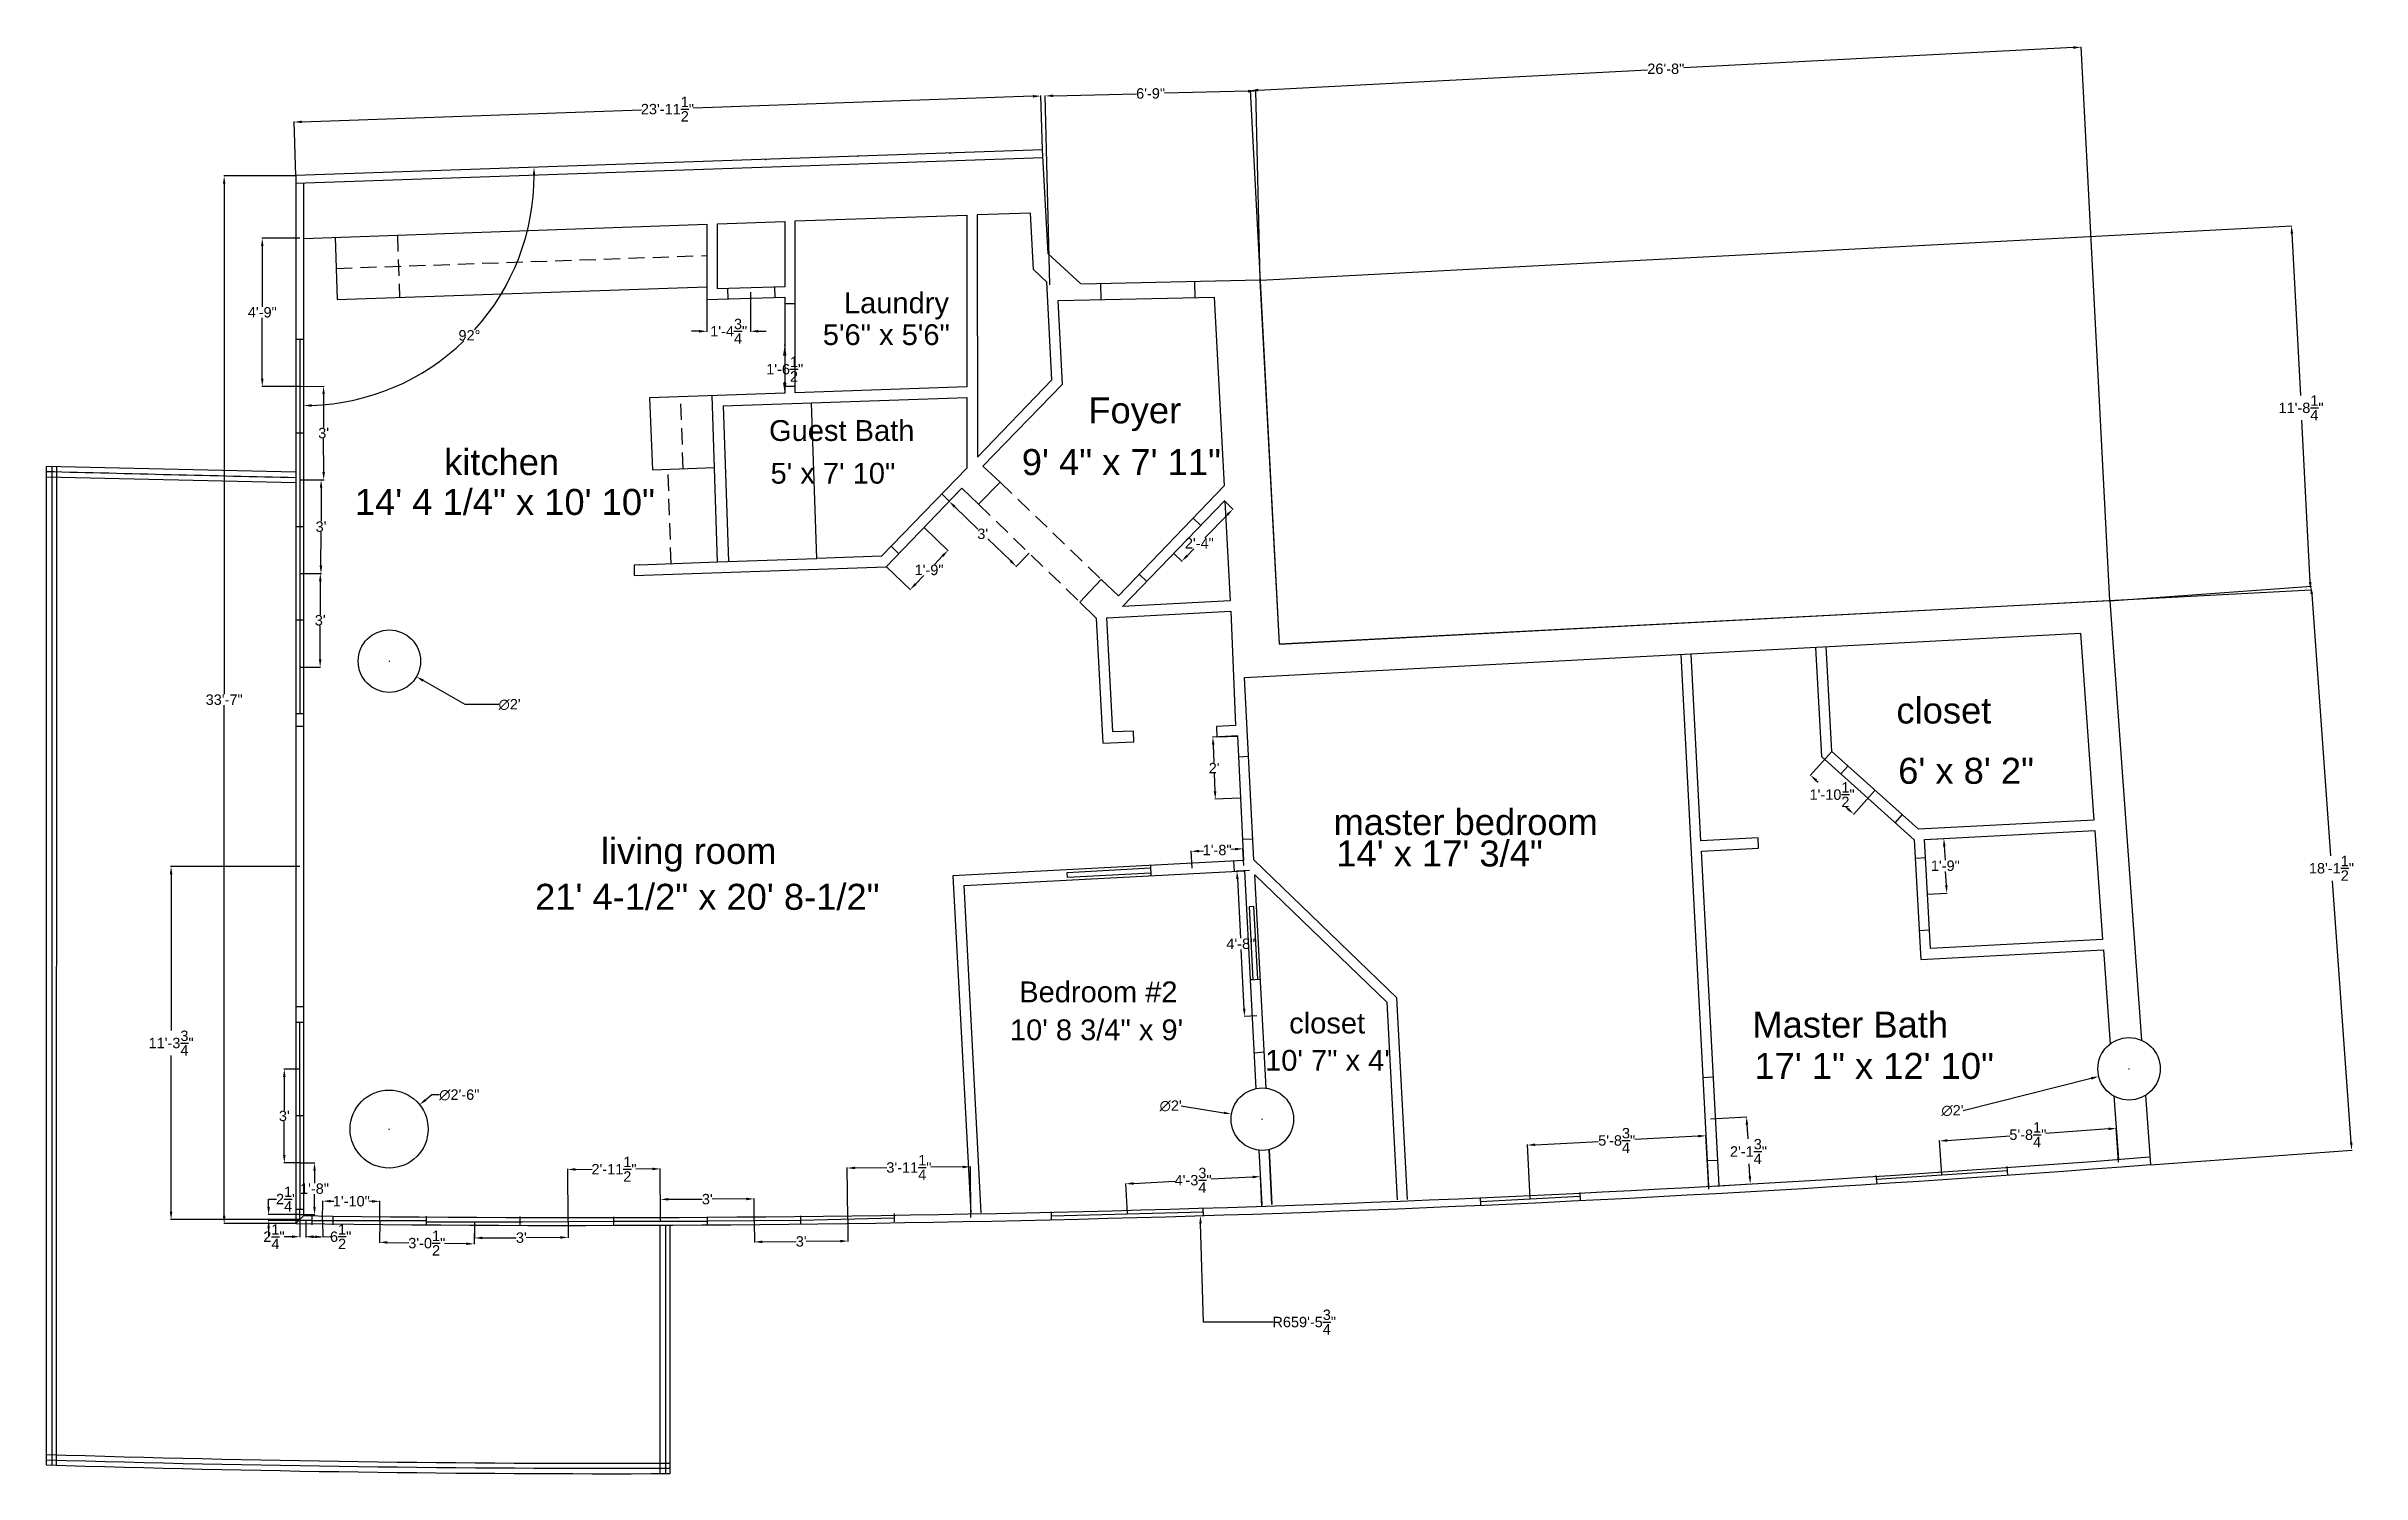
# Model space of a CAD drawing. Header units: inches. Extents: x 92 to 982, y 118 to 8127.
# Drawn here: x 92 to 982, y 118 to 667 of the extents above; entities that cross this region are included whole.
import ezdxf

# ---------------------------------------------------------------- set-up
doc = ezdxf.new("R2010")
doc.units = ezdxf.units.IN
doc.header["$LTSCALE"] = 50
doc.header["$MEASUREMENT"] = 0
doc.linetypes.add('HIDDEN2', pattern=[0.1875, 0.125, -0.0625])
for name, color, linetype in [('Unit 1 - doors', 50, 'Continuous'), ('Unit 1 -walls', 5, 'Continuous'), ('Unit 1-  dimensions', 200, 'Continuous'), ('Unit 1- Hidden', 10, 'Continuous'), ('Unit1- windows', 3, 'Continuous'), ('Windo and door dim', 7, 'Continuous')]:
    doc.layers.add(name, color=color, linetype=linetype)
doc.styles.get("Standard").update_dxf_attribs({"font": 'arial.ttf'})
doc.dimstyles.get("Standard").update_dxf_attribs({"dimtxt": 4, "dimasz": 3, "dimexe": 0.18, "dimexo": 0.0625, "dimgap": 0.09, "dimtad": 0, "dimtih": 1, "dimtoh": 1, "dimzin": 0, "dimdsep": 46, "dimlunit": 4, "dimtxsty": 'Standard', "dimcen": 0.09, "dimadec": 0, "dimazin": 0, "dimtfac": 1, "dimtofl": 0, "dimtmove": 0, "dimatfit": 3, "dimfxl": 1, "dimtolj": 1, "dimtzin": 0, "dimarcsym": 0})

msp = doc.modelspace()

# ---------------------------------------------------------------- texts
at = {"color": 7}
for s, height, p in [('Laundry', 8, (398.578, 564.05)), ('5\'6" x 5\'6"', 8, (390.434, 551.821)), ('Foyer', 10, (492.57, 521.706)), ('Guest Bath', 8, (369.756, 514.94)), ('kitchen', 10, (244.754, 501.797)), ('9\' 4" x 7\' 11"', 10, (466.972, 501.81)), ('5\' x 7\' 10"', 8, (370.328, 498.507)), ('14\' 4 1/4" x 10\' 10"', 10, (210.424, 486.462)), ('closet', 10, (803.415, 406.245)), ('6\' x 8\' 2"', 10, (804.088, 383.052)), ('master bedroom', 10, (586.866, 363.351)), ('living room', 10, (305.071, 352.232)), ('14\' x 17\' 3/4"', 10, (587.967, 351.248)), ('21\' 4-1/2" x 20\' 8-1/2"', 10, (279.751, 334.583)), ('Bedroom #2', 8, (465.989, 299.018)), ('closet', 8, (569.838, 287.015)), ('Master Bath', 10, (747.993, 285.444)), ('10\' 8 3/4" x 9\'', 8, (462.414, 284.421)), ('10\' 7" x 4\'', 8, (560.559, 272.687)), ('17\' 1" x 12\' 10"', 10, (748.776, 269.533))]:
    msp.add_text(s, height=height, dxfattribs=at).set_placement(p)

# ---------------------------------------------------------------- blocks, each defined once
blk = doc.blocks.new('*D1')
at = {"layer": 'Defpoints', "color": 0, "transparency": 16777216}
for p in [(474.28, 647.6), (475, 626.91), (187.76, 616.88)]:
    blk.add_point(p, dxfattribs=at)
at = {"layer": 'Unit 1-  dimensions', "color": 0, "lineweight": -2, "transparency": 16777216}
for p, q in [((190.03, 637.68), (320.65, 642.24)), ((471.28, 647.49), (340.66, 642.93)), ((475, 626.97), (474.27, 647.78)), ((187.76, 616.95), (187.03, 637.75))]:
    blk.add_line(p, q, dxfattribs=at)
at = {"layer": 'Unit 1-  dimensions', "color": 0, "transparency": 16777216}
for points in [[(471.26, 647.99), (471.29, 646.99), (474.28, 647.6)], [(190.02, 638.18), (190.05, 637.18), (187.04, 637.57)]]:
    blk.add_solid(points, dxfattribs=at)
at = {"layer": 'Unit 1-  dimensions', "color": 0, "transparency": 16777216, "insert": (330.66, 642.58), "char_height": 4, "attachment_point": 5}
blk.add_mtext('\\A1;23\'-11{\\H1.000000x;\\S1/2;}"', dxfattribs=at)
blk = doc.blocks.new('*D2')
at = {"layer": 'Defpoints', "color": 0, "transparency": 16777216}
for p in [(187.76, 616.88), (160.16, 213.9), (187.76, 213.9)]:
    blk.add_point(p, dxfattribs=at)
at = {"layer": 'Unit 1-  dimensions', "color": 0, "lineweight": -2, "transparency": 16777216}
for p, q in [((187.7, 616.88), (159.98, 616.88)), ((160.16, 613.88), (160.16, 417.52)), ((160.16, 216.9), (160.16, 413.26)), ((187.7, 213.9), (159.98, 213.9))]:
    blk.add_line(p, q, dxfattribs=at)
at = {"layer": 'Unit 1-  dimensions', "color": 0, "transparency": 16777216}
for points in [[(159.66, 613.88), (160.66, 613.88), (160.16, 616.88)], [(159.66, 216.9), (160.66, 216.9), (160.16, 213.9)]]:
    blk.add_solid(points, dxfattribs=at)
at = {"layer": 'Unit 1-  dimensions', "color": 0, "transparency": 16777216, "insert": (160.16, 415.39), "char_height": 4, "attachment_point": 5}
blk.add_mtext('\\A1;33\'-7"', dxfattribs=at)
blk = doc.blocks.new('*D3')
at = {"layer": 'Defpoints', "color": 0, "transparency": 16777216}
for p in [(962.92, 459.03), (885.45, 453.45), (901.08, 236.54)]:
    blk.add_point(p, dxfattribs=at)
at = {"layer": 'Unit 1-  dimensions', "color": 0, "lineweight": -2, "transparency": 16777216}
for p, q in [((885.52, 453.45), (963.1, 459.04)), ((963.14, 456.04), (970.39, 355.38)), ((978.33, 245.11), (971.08, 345.77)), ((901.14, 236.54), (978.72, 242.13))]:
    blk.add_line(p, q, dxfattribs=at)
at = {"layer": 'Unit 1-  dimensions', "color": 0, "transparency": 16777216}
for points in [[(963.64, 456.07), (962.64, 456), (962.92, 459.03)], [(978.83, 245.15), (977.83, 245.07), (978.54, 242.12)]]:
    blk.add_solid(points, dxfattribs=at)
at = {"layer": 'Unit 1-  dimensions', "color": 0, "transparency": 16777216, "insert": (970.73, 350.57), "char_height": 4, "attachment_point": 5}
blk.add_mtext('\\A1;18\'-1{\\H1.000000x;\\S1/2;}"', dxfattribs=at)
blk = doc.blocks.new('*D4')
at = {"layer": 'Defpoints', "color": 0, "transparency": 16777216}
for p in [(558.69, 576.83), (962.72, 457.66), (566.05, 436.81)]:
    blk.add_point(p, dxfattribs=at)
at = {"layer": 'Unit 1-  dimensions', "color": 0, "lineweight": -2, "transparency": 16777216}
for p, q in [((558.75, 576.83), (955.54, 597.69)), ((955.52, 594.68), (958.79, 532.47)), ((962.57, 460.65), (959.29, 522.87)), ((566.11, 436.81), (962.9, 457.67))]:
    blk.add_line(p, q, dxfattribs=at)
at = {"layer": 'Unit 1-  dimensions', "color": 0, "transparency": 16777216}
for points in [[(956.02, 594.71), (955.02, 594.66), (955.36, 597.68)], [(963.06, 460.68), (962.07, 460.63), (962.72, 457.66)]]:
    blk.add_solid(points, dxfattribs=at)
at = {"layer": 'Unit 1-  dimensions', "color": 0, "transparency": 16777216, "insert": (959.04, 527.67), "char_height": 4, "attachment_point": 5}
blk.add_mtext('\\A1;11\'-8{\\H1.000000x;\\S1/4;}"', dxfattribs=at)
blk = doc.blocks.new('*D5')
at = {"layer": 'Defpoints', "color": 0, "transparency": 16777216}
for p in [(476.01, 647.64), (477.7, 574.94), (558.69, 576.83)]:
    blk.add_point(p, dxfattribs=at)
at = {"layer": 'Unit 1-  dimensions', "color": 0, "lineweight": -2, "transparency": 16777216}
for p, q in [((477.7, 575), (476.01, 647.82)), ((479.01, 647.71), (511.09, 648.45)), ((554, 649.45), (521.92, 648.71)), ((558.69, 576.89), (557, 649.7))]:
    blk.add_line(p, q, dxfattribs=at)
at = {"layer": 'Unit 1-  dimensions', "color": 0, "transparency": 16777216}
for points in [[(479, 648.21), (479.02, 647.21), (476.01, 647.64)], [(553.99, 649.95), (554.01, 648.95), (557, 649.52)]]:
    blk.add_solid(points, dxfattribs=at)
at = {"layer": 'Unit 1-  dimensions', "color": 0, "transparency": 16777216, "insert": (516.51, 648.58), "char_height": 4, "attachment_point": 5}
blk.add_mtext('\\A1;6\'-9"', dxfattribs=at)
blk = doc.blocks.new('*D6')
at = {"layer": 'Defpoints', "color": 0, "transparency": 16777216}
for p in [(874.42, 666.39), (885.52, 453.45), (566.05, 436.81)]:
    blk.add_point(p, dxfattribs=at)
at = {"layer": 'Unit 1-  dimensions', "color": 0, "lineweight": -2, "transparency": 16777216}
for p, q in [((871.43, 666.23), (721.68, 658.43)), ((885.51, 453.52), (874.41, 666.57)), ((557.95, 649.9), (707.69, 657.7)), ((566.05, 436.87), (554.95, 649.92))]:
    blk.add_line(p, q, dxfattribs=at)
at = {"layer": 'Unit 1-  dimensions', "color": 0, "transparency": 16777216}
for points in [[(871.4, 666.73), (871.45, 665.73), (874.42, 666.39)], [(557.92, 650.4), (557.98, 649.4), (554.95, 649.74)]]:
    blk.add_solid(points, dxfattribs=at)
at = {"layer": 'Unit 1-  dimensions', "color": 0, "transparency": 16777216, "insert": (714.69, 658.07), "char_height": 4, "attachment_point": 5}
blk.add_mtext('\\A1;26\'-8"', dxfattribs=at)
blk = doc.blocks.new('*D9')
at = {"layer": 'Defpoints', "color": 0, "transparency": 16777216}
for p in [(547.65, 256), (571.33, 252.13)]:
    blk.add_point(p, dxfattribs=at)
at = {"layer": 'Unit 1-  dimensions', "color": 0, "lineweight": -2, "transparency": 16777216}
for p, q in [((528.34, 259.15), (544.69, 256.48)), ((559.4, 254.06), (559.58, 254.06)), ((559.49, 253.97), (559.49, 254.15))]:
    blk.add_line(p, q, dxfattribs=at)
at = {"layer": 'Unit 1-  dimensions', "color": 0, "transparency": 16777216}
blk.add_solid([(544.77, 256.97), (544.6, 255.99), (547.65, 256)], dxfattribs=at)
at = {"layer": 'Unit 1-  dimensions', "color": 0, "transparency": 16777216, "insert": (524.24, 259.15), "char_height": 4, "attachment_point": 5}
blk.add_mtext("\\A1;∅2'", dxfattribs=at)
blk = doc.blocks.new('*D10')
at = {"layer": 'Defpoints', "color": 0, "transparency": 16777216}
for p in [(235.33, 259.61), (211.9, 240.87)]:
    blk.add_point(p, dxfattribs=at)
at = {"layer": 'Unit 1-  dimensions', "color": 0, "lineweight": -2, "transparency": 16777216}
for p, q in [((240.01, 263.35), (237.67, 261.48)), ((243.01, 263.35), (240.01, 263.35)), ((223.52, 250.24), (223.7, 250.24)), ((223.61, 250.15), (223.61, 250.33))]:
    blk.add_line(p, q, dxfattribs=at)
at = {"layer": 'Unit 1-  dimensions', "color": 0, "transparency": 16777216}
blk.add_solid([(237.36, 261.87), (237.98, 261.09), (235.33, 259.61)], dxfattribs=at)
at = {"layer": 'Unit 1-  dimensions', "color": 0, "transparency": 16777216, "insert": (250.6, 263.35), "char_height": 4, "attachment_point": 5}
blk.add_mtext('\\A1;∅2\'-6"', dxfattribs=at)
blk = doc.blocks.new('*D11')
at = {"layer": 'Defpoints', "color": 0, "transparency": 16777216}
for p in [(213.3, 436.19), (234.12, 424.25)]:
    blk.add_point(p, dxfattribs=at)
at = {"layer": 'Unit 1-  dimensions', "color": 0, "lineweight": -2, "transparency": 16777216}
for p, q in [((223.62, 430.22), (223.8, 430.22)), ((223.71, 430.13), (223.71, 430.31)), ((252.82, 413.52), (236.72, 422.76)), ((265.85, 413.52), (252.82, 413.52))]:
    blk.add_line(p, q, dxfattribs=at)
at = {"layer": 'Unit 1-  dimensions', "color": 0, "transparency": 16777216}
blk.add_solid([(236.97, 423.19), (236.47, 422.32), (234.12, 424.25)], dxfattribs=at)
at = {"layer": 'Unit 1-  dimensions', "color": 0, "transparency": 16777216, "insert": (269.95, 413.52), "char_height": 4, "attachment_point": 5}
blk.add_mtext("\\A1;∅2'", dxfattribs=at)
blk = doc.blocks.new('*D12')
at = {"layer": 'Defpoints', "color": 0, "transparency": 16777216}
for p in [(904.52, 276.36), (881.25, 270.49)]:
    blk.add_point(p, dxfattribs=at)
at = {"layer": 'Unit 1-  dimensions', "color": 0, "lineweight": -2, "transparency": 16777216}
for p, q in [((829.07, 257.34), (878.34, 269.76)), ((892.79, 273.42), (892.97, 273.42)), ((892.88, 273.33), (892.88, 273.51))]:
    blk.add_line(p, q, dxfattribs=at)
at = {"layer": 'Unit 1-  dimensions', "color": 0, "transparency": 16777216}
blk.add_solid([(878.22, 270.24), (878.46, 269.27), (881.25, 270.49)], dxfattribs=at)
at = {"layer": 'Unit 1-  dimensions', "color": 0, "transparency": 16777216, "insert": (824.96, 257.34), "char_height": 4, "attachment_point": 5}
blk.add_mtext("\\A1;∅2'", dxfattribs=at)
blk = doc.blocks.new('*D13')
at = {"layer": 'Defpoints', "color": 0, "transparency": 16777216}
for p in [(475, 626.91), (187.76, 616.99), (190.8, 616.99), (235.97, 540.9), (190.8, 216.94)]:
    blk.add_point(p, dxfattribs=at)
at = {"layer": 'Unit 1-  dimensions', "color": 0, "lineweight": -2, "transparency": 16777216}
for start, end in [(317.87707, 0.03765), (271.94055, 314.03899)]:
    blk.add_arc((190.8, 617.1), 88.58, start, end, dxfattribs=at)
at = {"layer": 'Unit 1-  dimensions', "color": 0, "transparency": 16777216}
for points in [[(278.88, 617.15), (279.88, 617.16), (279.33, 620.15)], [(193.81, 528.07), (193.79, 529.07), (190.8, 528.52)]]:
    blk.add_solid(points, dxfattribs=at)
at = {"layer": 'Unit 1-  dimensions', "color": 0, "transparency": 16777216, "insert": (254.51, 555.55), "char_height": 4, "attachment_point": 5}
blk.add_mtext('\\A1;92°', dxfattribs=at)
blk = doc.blocks.new('*D19')
at = {"layer": 'Defpoints', "color": 0, "transparency": 16777216}
for p in [(345.86, 572.28), (362.61, 572.28), (345.86, 557.12)]:
    blk.add_point(p, dxfattribs=at)
at = {"layer": 'Windo and door dim', "color": 0, "lineweight": -2, "transparency": 16777216}
for p, q in [((345.86, 572.22), (345.86, 556.94)), ((362.61, 572.22), (362.61, 556.94)), ((342.86, 557.12), (339.86, 557.12)), ((365.61, 557.12), (368.61, 557.12))]:
    blk.add_line(p, q, dxfattribs=at)
at = {"layer": 'Windo and door dim', "color": 0, "transparency": 16777216}
for points in [[(342.86, 557.62), (342.86, 556.62), (345.86, 557.12)], [(365.61, 557.62), (365.61, 556.62), (362.61, 557.12)]]:
    blk.add_solid(points, dxfattribs=at)
at = {"layer": 'Windo and door dim', "color": 0, "transparency": 16777216, "insert": (354.23, 557.12), "char_height": 4, "attachment_point": 5}
blk.add_mtext('\\A1;1\'-4{\\H1.000000x;\\S3/4;}"', dxfattribs=at)
blk = doc.blocks.new('*D20')
at = {"layer": 'Defpoints', "color": 0, "transparency": 16777216}
for p in [(375.78, 551.78), (375.78, 533.3), (375.78, 533.3)]:
    blk.add_point(p, dxfattribs=at)
at = {"layer": 'Windo and door dim', "color": 0, "lineweight": -2, "transparency": 16777216}
for p, q in [((375.72, 551.78), (375.6, 551.78)), ((375.78, 547.78), (375.78, 547.35)), ((375.78, 537.3), (375.78, 537.73)), ((375.72, 533.3), (375.6, 533.3))]:
    blk.add_line(p, q, dxfattribs=at)
at = {"layer": 'Windo and door dim', "color": 0, "transparency": 16777216}
for points in [[(375.12, 547.78), (376.45, 547.78), (375.78, 551.78)], [(375.12, 537.3), (376.45, 537.3), (375.78, 533.3)]]:
    blk.add_solid(points, dxfattribs=at)
at = {"layer": 'Windo and door dim', "color": 0, "transparency": 16777216, "insert": (375.78, 542.54), "char_height": 4, "attachment_point": 5}
blk.add_mtext('\\A1;1\'-6{\\H1.000000x;\\S1/2;}"', dxfattribs=at)
blk = doc.blocks.new('*D21')
at = {"layer": 'Defpoints', "color": 0, "transparency": 16777216}
for p in [(429.39, 481.69), (414.83, 466.57), (424.01, 457.73)]:
    blk.add_point(p, dxfattribs=at)
at = {"layer": 'Windo and door dim', "color": 0, "lineweight": -2, "transparency": 16777216}
for p, q in [((429.44, 481.65), (438.71, 472.72)), ((414.88, 466.53), (424.14, 457.6)), ((426.1, 459.89), (429.24, 463.15)), ((436.5, 470.69), (433.35, 467.42))]:
    blk.add_line(p, q, dxfattribs=at)
at = {"layer": 'Windo and door dim', "color": 0, "transparency": 16777216}
for points in [[(436.14, 471.03), (436.86, 470.34), (438.58, 472.85)], [(425.74, 460.23), (426.46, 459.54), (424.01, 457.73)]]:
    blk.add_solid(points, dxfattribs=at)
at = {"layer": 'Windo and door dim', "color": 0, "transparency": 16777216, "insert": (431.3, 465.29), "char_height": 4, "attachment_point": 5}
blk.add_mtext('\\A1;1\'-9"', dxfattribs=at)
blk = doc.blocks.new('*D22')
at = {"layer": 'Defpoints', "color": 0, "transparency": 16777216}
for p in [(545.11, 491.72), (548.17, 488.71), (525.41, 471.65)]:
    blk.add_point(p, dxfattribs=at)
at = {"layer": 'Windo and door dim', "color": 0, "lineweight": -2, "transparency": 16777216}
for p, q in [((545.16, 491.68), (548.3, 488.59)), ((546.07, 486.57), (537.32, 477.66)), ((530.58, 470.78), (533.2, 473.46)), ((525.46, 471.6), (528.61, 468.52))]:
    blk.add_line(p, q, dxfattribs=at)
at = {"layer": 'Windo and door dim', "color": 0, "transparency": 16777216}
for points in [[(545.72, 486.92), (546.43, 486.22), (548.17, 488.71)], [(530.22, 471.13), (530.93, 470.43), (528.48, 468.64)]]:
    blk.add_solid(points, dxfattribs=at)
at = {"layer": 'Windo and door dim', "color": 0, "transparency": 16777216, "insert": (535.26, 475.56), "char_height": 4, "attachment_point": 5}
blk.add_mtext('\\A1;2\'-4"', dxfattribs=at)
blk = doc.blocks.new('*D23')
at = {"layer": 'Defpoints', "color": 0, "transparency": 16777216}
for p in [(540.48, 401.06), (550.13, 401.44), (551.09, 377.52)]:
    blk.add_point(p, dxfattribs=at)
at = {"layer": 'Windo and door dim', "color": 0, "lineweight": -2, "transparency": 16777216}
for p, q in [((550.07, 401.44), (540.3, 401.05)), ((540.6, 398.06), (540.87, 391.19)), ((541.31, 380.13), (541.04, 387)), ((551.03, 377.52), (541.25, 377.13))]:
    blk.add_line(p, q, dxfattribs=at)
at = {"layer": 'Windo and door dim', "color": 0, "transparency": 16777216}
for points in [[(541.1, 398.08), (540.1, 398.04), (540.48, 401.06)], [(541.81, 380.15), (540.81, 380.11), (541.43, 377.13)]]:
    blk.add_solid(points, dxfattribs=at)
at = {"layer": 'Windo and door dim', "color": 0, "transparency": 16777216, "insert": (540.95, 389.1), "char_height": 4, "attachment_point": 5}
blk.add_mtext("\\A1;2'", dxfattribs=at)
blk = doc.blocks.new('*D24')
at = {"layer": 'Defpoints', "color": 0, "transparency": 16777216}
for p in [(552.05, 358.08), (532.52, 350.53), (552.39, 351.58)]:
    blk.add_point(p, dxfattribs=at)
at = {"layer": 'Windo and door dim', "color": 0, "lineweight": -2, "transparency": 16777216}
for p, q in [((532.52, 350.6), (532.17, 357.21)), ((535.18, 357.19), (536.9, 357.28)), ((549.05, 357.92), (547.33, 357.83)), ((552.39, 351.64), (552.04, 358.26))]:
    blk.add_line(p, q, dxfattribs=at)
at = {"layer": 'Windo and door dim', "color": 0, "transparency": 16777216}
for points in [[(535.15, 357.69), (535.2, 356.69), (532.18, 357.03)], [(549.03, 358.42), (549.08, 357.42), (552.05, 358.08)]]:
    blk.add_solid(points, dxfattribs=at)
at = {"layer": 'Windo and door dim', "color": 0, "transparency": 16777216, "insert": (542.11, 357.56), "char_height": 4, "attachment_point": 5}
blk.add_mtext('\\A1;1\'-8"', dxfattribs=at)
blk = doc.blocks.new('*D25')
at = {"layer": 'Defpoints', "color": 0, "transparency": 16777216}
for p in [(549.74, 349.44), (554.57, 349.7), (557.5, 293.79)]:
    blk.add_point(p, dxfattribs=at)
at = {"layer": 'Windo and door dim', "color": 0, "lineweight": -2, "transparency": 16777216}
for p, q in [((554.5, 349.69), (549.56, 349.43)), ((549.9, 346.45), (551.1, 323.62)), ((552.52, 296.54), (551.32, 319.36)), ((557.44, 293.79), (552.49, 293.53))]:
    blk.add_line(p, q, dxfattribs=at)
at = {"layer": 'Windo and door dim', "color": 0, "transparency": 16777216}
for points in [[(550.4, 346.47), (549.4, 346.42), (549.74, 349.44)], [(553.02, 296.56), (552.02, 296.51), (552.67, 293.54)]]:
    blk.add_solid(points, dxfattribs=at)
at = {"layer": 'Windo and door dim', "color": 0, "transparency": 16777216, "insert": (551.21, 321.49), "char_height": 4, "attachment_point": 5}
blk.add_mtext('\\A1;4\'-8"', dxfattribs=at)
blk = doc.blocks.new('*D26')
at = {"layer": 'Defpoints', "color": 0, "transparency": 16777216}
for p in [(731.8, 254.15), (733.25, 228.34), (747.19, 229.12)]:
    blk.add_point(p, dxfattribs=at)
at = {"layer": 'Windo and door dim', "color": 0, "lineweight": -2, "transparency": 16777216}
for p, q in [((731.87, 254.16), (745.92, 254.94)), ((745.91, 251.94), (746.22, 246.44)), ((747.02, 232.11), (746.75, 236.84)), ((733.31, 228.34), (747.37, 229.13))]:
    blk.add_line(p, q, dxfattribs=at)
at = {"layer": 'Windo and door dim', "color": 0, "transparency": 16777216}
for points in [[(746.41, 251.97), (745.41, 251.91), (745.74, 254.93)], [(747.52, 232.14), (746.52, 232.09), (747.19, 229.12)]]:
    blk.add_solid(points, dxfattribs=at)
at = {"layer": 'Windo and door dim', "color": 0, "transparency": 16777216, "insert": (746.49, 241.64), "char_height": 4, "attachment_point": 5}
blk.add_mtext('\\A1;2\'-1{\\H1.000000x;\\S3/4;}"', dxfattribs=at)
blk = doc.blocks.new('*D27')
at = {"layer": 'Defpoints', "color": 0, "transparency": 16777216}
for p in [(778.56, 395.52), (770.33, 386.37), (795.2, 380.56)]:
    blk.add_point(p, dxfattribs=at)
at = {"layer": 'Windo and door dim', "color": 0, "lineweight": -2, "transparency": 16777216}
for p, q in [((778.52, 395.47), (770.21, 386.24)), ((772.56, 384.37), (773.31, 383.7)), ((784.75, 373.41), (784, 374.08)), ((795.16, 380.51), (786.86, 371.28))]:
    blk.add_line(p, q, dxfattribs=at)
at = {"layer": 'Windo and door dim', "color": 0, "transparency": 16777216}
for points in [[(772.9, 384.74), (772.23, 383.99), (770.33, 386.37)], [(785.08, 373.79), (784.41, 373.04), (786.98, 371.41)]]:
    blk.add_solid(points, dxfattribs=at)
at = {"layer": 'Windo and door dim', "color": 0, "transparency": 16777216, "insert": (778.66, 378.89), "char_height": 4, "attachment_point": 5}
blk.add_mtext('\\A1;1\'-10{\\H1.000000x;\\S1/2;}"', dxfattribs=at)
blk = doc.blocks.new('*D28')
at = {"layer": 'Defpoints', "color": 0, "transparency": 16777216}
for p in [(814.24, 361.6), (821.65, 361.99), (815.36, 340.63)]:
    blk.add_point(p, dxfattribs=at)
at = {"layer": 'Windo and door dim', "color": 0, "lineweight": -2, "transparency": 16777216}
for p, q in [((814.31, 361.6), (821.83, 362)), ((821.81, 359), (822.1, 353.64)), ((822.61, 344.02), (822.32, 349.38)), ((815.43, 340.64), (822.95, 341.04))]:
    blk.add_line(p, q, dxfattribs=at)
at = {"layer": 'Windo and door dim', "color": 0, "transparency": 16777216}
for points in [[(822.31, 359.02), (821.31, 358.97), (821.65, 361.99)], [(823.11, 344.05), (822.11, 344), (822.77, 341.03)]]:
    blk.add_solid(points, dxfattribs=at)
at = {"layer": 'Windo and door dim', "color": 0, "transparency": 16777216, "insert": (822.21, 351.51), "char_height": 4, "attachment_point": 5}
blk.add_mtext('\\A1;1\'-9"', dxfattribs=at)
blk = doc.blocks.new('*D29')
at = {"layer": 'Defpoints', "color": 0, "transparency": 16777216}
for p in [(887.96, 250.51), (820.9, 232.63), (888.89, 237.49)]:
    blk.add_point(p, dxfattribs=at)
at = {"layer": 'Windo and door dim', "color": 0, "lineweight": -2, "transparency": 16777216}
for p, q in [((884.97, 250.3), (860.89, 248.58)), ((888.89, 237.56), (887.95, 250.69)), ((820.89, 232.69), (819.95, 245.83)), ((822.96, 245.87), (847.04, 247.59))]:
    blk.add_line(p, q, dxfattribs=at)
at = {"layer": 'Windo and door dim', "color": 0, "transparency": 16777216}
for points in [[(884.93, 250.8), (885, 249.8), (887.96, 250.51)], [(822.92, 246.36), (823, 245.37), (819.97, 245.65)]]:
    blk.add_solid(points, dxfattribs=at)
at = {"layer": 'Windo and door dim', "color": 0, "transparency": 16777216, "insert": (853.96, 248.08), "char_height": 4, "attachment_point": 5}
blk.add_mtext('\\A1;5\'-8{\\H1.000000x;\\S1/4;}"', dxfattribs=at)
blk = doc.blocks.new('*D30')
at = {"layer": 'Defpoints', "color": 0, "transparency": 16777216}
for p in [(730.15, 247.67), (662.53, 223.42), (731.23, 227.01)]:
    blk.add_point(p, dxfattribs=at)
at = {"layer": 'Windo and door dim', "color": 0, "lineweight": -2, "transparency": 16777216}
for p, q in [((662.52, 223.48), (661.44, 244.25)), ((664.44, 244.23), (688.87, 245.51)), ((727.15, 247.51), (702.72, 246.23)), ((731.23, 227.07), (730.14, 247.85))]:
    blk.add_line(p, q, dxfattribs=at)
at = {"layer": 'Windo and door dim', "color": 0, "transparency": 16777216}
for points in [[(664.42, 244.73), (664.47, 243.73), (661.45, 244.07)], [(727.13, 248.01), (727.18, 247.01), (730.15, 247.67)]]:
    blk.add_solid(points, dxfattribs=at)
at = {"layer": 'Windo and door dim', "color": 0, "transparency": 16777216, "insert": (695.8, 245.87), "char_height": 4, "attachment_point": 5}
blk.add_mtext('\\A1;5\'-8{\\H1.000000x;\\S3/4;}"', dxfattribs=at)
blk = doc.blocks.new('*D31')
at = {"layer": 'Defpoints', "color": 0, "transparency": 16777216}
for p in [(447.23, 235.7), (400.04, 215.7), (447.41, 216.14)]:
    blk.add_point(p, dxfattribs=at)
at = {"layer": 'Windo and door dim', "color": 0, "lineweight": -2, "transparency": 16777216}
for p, q in [((400.04, 215.76), (399.85, 235.44)), ((402.86, 235.29), (415.07, 235.4)), ((444.23, 235.67), (432.02, 235.56)), ((447.41, 216.2), (447.23, 235.88))]:
    blk.add_line(p, q, dxfattribs=at)
at = {"layer": 'Windo and door dim', "color": 0, "transparency": 16777216}
for points in [[(402.85, 235.79), (402.86, 234.79), (399.86, 235.26)], [(444.22, 236.17), (444.23, 235.17), (447.23, 235.7)]]:
    blk.add_solid(points, dxfattribs=at)
at = {"layer": 'Windo and door dim', "color": 0, "transparency": 16777216, "insert": (423.54, 235.48), "char_height": 4, "attachment_point": 5}
blk.add_mtext('\\A1;3\'-11{\\H1.000000x;\\S1/4;}"', dxfattribs=at)
blk = doc.blocks.new('*D32')
at = {"layer": 'Defpoints', "color": 0, "transparency": 16777216}
for p in [(364.04, 215.07), (400.04, 215.4), (400.11, 207.17)]:
    blk.add_point(p, dxfattribs=at)
at = {"layer": 'Windo and door dim', "color": 0, "lineweight": -2, "transparency": 16777216}
for p, q in [((364.04, 215.01), (364.11, 206.66)), ((400.04, 215.34), (400.12, 206.99)), ((367.11, 206.86), (380.18, 206.98)), ((397.11, 207.14), (384.04, 207.02))]:
    blk.add_line(p, q, dxfattribs=at)
at = {"layer": 'Windo and door dim', "color": 0, "transparency": 16777216}
for points in [[(367.11, 207.36), (367.12, 206.36), (364.11, 206.84)], [(397.11, 207.64), (397.12, 206.64), (400.11, 207.17)]]:
    blk.add_solid(points, dxfattribs=at)
at = {"layer": 'Windo and door dim', "color": 0, "transparency": 16777216, "insert": (382.11, 207), "char_height": 4, "attachment_point": 5}
blk.add_mtext("\\A1;3'", dxfattribs=at)
blk = doc.blocks.new('*D33')
at = {"layer": 'Defpoints', "color": 0, "transparency": 16777216}
for p in [(364, 223.37), (328.04, 214.85), (364.04, 215.01)]:
    blk.add_point(p, dxfattribs=at)
at = {"layer": 'Windo and door dim', "color": 0, "lineweight": -2, "transparency": 16777216}
for p, q in [((328.04, 214.91), (328, 223.39)), ((331, 223.22), (344.07, 223.28)), ((361, 223.35), (347.93, 223.3)), ((364.04, 215.07), (364, 223.55))]:
    blk.add_line(p, q, dxfattribs=at)
at = {"layer": 'Windo and door dim', "color": 0, "transparency": 16777216}
for points in [[(331, 223.72), (331, 222.72), (328, 223.21)], [(361, 223.85), (361, 222.85), (364, 223.37)]]:
    blk.add_solid(points, dxfattribs=at)
at = {"layer": 'Windo and door dim', "color": 0, "transparency": 16777216, "insert": (346, 223.29), "char_height": 4, "attachment_point": 5}
blk.add_mtext("\\A1;3'", dxfattribs=at)
blk = doc.blocks.new('*D34')
at = {"layer": 'Defpoints', "color": 0, "transparency": 16777216}
for p in [(327.92, 234.93), (292.42, 214.7), (328.04, 214.91)]:
    blk.add_point(p, dxfattribs=at)
at = {"layer": 'Windo and door dim', "color": 0, "lineweight": -2, "transparency": 16777216}
for p, q in [((292.42, 214.76), (292.3, 234.9)), ((295.3, 234.73), (301.66, 234.77)), ((324.92, 234.91), (318.56, 234.87)), ((328.04, 214.97), (327.92, 235.11))]:
    blk.add_line(p, q, dxfattribs=at)
at = {"layer": 'Windo and door dim', "color": 0, "transparency": 16777216}
for points in [[(295.3, 235.23), (295.31, 234.23), (292.3, 234.72)], [(324.91, 235.41), (324.92, 234.41), (327.92, 234.93)]]:
    blk.add_solid(points, dxfattribs=at)
at = {"layer": 'Windo and door dim', "color": 0, "transparency": 16777216, "insert": (310.11, 234.82), "char_height": 4, "attachment_point": 5}
blk.add_mtext('\\A1;2\'-11{\\H1.000000x;\\S1/2;}"', dxfattribs=at)
blk = doc.blocks.new('*D35')
at = {"layer": 'Defpoints', "color": 0, "transparency": 16777216}
for p in [(256.42, 214.57), (292.42, 214.78), (292.46, 208.57)]:
    blk.add_point(p, dxfattribs=at)
at = {"layer": 'Windo and door dim', "color": 0, "lineweight": -2, "transparency": 16777216}
for p, q in [((256.42, 214.5), (256.46, 208.17)), ((292.42, 214.72), (292.46, 208.39)), ((259.46, 208.37), (272.53, 208.45)), ((289.46, 208.55), (276.39, 208.47))]:
    blk.add_line(p, q, dxfattribs=at)
at = {"layer": 'Windo and door dim', "color": 0, "transparency": 16777216}
for points in [[(259.46, 208.87), (259.46, 207.87), (256.46, 208.35)], [(289.46, 209.05), (289.46, 208.05), (292.46, 208.57)]]:
    blk.add_solid(points, dxfattribs=at)
at = {"layer": 'Windo and door dim', "color": 0, "transparency": 16777216, "insert": (274.46, 208.46), "char_height": 4, "attachment_point": 5}
blk.add_mtext("\\A1;3'", dxfattribs=at)
blk = doc.blocks.new('*D40')
at = {"layer": 'Defpoints', "color": 0, "transparency": 16777216}
for p in [(220.04, 215.11), (256.42, 214.5), (219.9, 206.69)]:
    blk.add_point(p, dxfattribs=at)
at = {"layer": 'Windo and door dim', "color": 0, "lineweight": -2, "transparency": 16777216}
for p, q in [((220.04, 215.04), (219.9, 206.51)), ((256.42, 214.44), (256.28, 205.91)), ((222.9, 206.64), (231.23, 206.5)), ((253.28, 206.14), (244.96, 206.28))]:
    blk.add_line(p, q, dxfattribs=at)
at = {"layer": 'Windo and door dim', "color": 0, "transparency": 16777216}
for points in [[(222.91, 207.14), (222.89, 206.14), (219.9, 206.69)], [(253.29, 206.64), (253.28, 205.64), (256.28, 206.09)]]:
    blk.add_solid(points, dxfattribs=at)
at = {"layer": 'Windo and door dim', "color": 0, "transparency": 16777216, "insert": (238.09, 206.39), "char_height": 4, "attachment_point": 5}
blk.add_mtext('\\A1;3\'-0{\\H1.000000x;\\S1/2;}"', dxfattribs=at)
blk = doc.blocks.new('*D41')
at = {"layer": 'Defpoints', "color": 0, "transparency": 16777216}
for p in [(198.04, 215.12), (220.04, 215.04), (220.06, 222.43)]:
    blk.add_point(p, dxfattribs=at)
at = {"layer": 'Windo and door dim', "color": 0, "lineweight": -2, "transparency": 16777216}
for p, q in [((198.04, 215.18), (198.07, 222.69)), ((201.07, 222.5), (202.29, 222.49)), ((217.06, 222.44), (215.84, 222.45)), ((220.04, 215.11), (220.06, 222.61))]:
    blk.add_line(p, q, dxfattribs=at)
at = {"layer": 'Windo and door dim', "color": 0, "transparency": 16777216}
for points in [[(201.07, 223), (201.06, 222), (198.07, 222.51)], [(217.07, 222.94), (217.06, 221.94), (220.06, 222.43)]]:
    blk.add_solid(points, dxfattribs=at)
at = {"layer": 'Windo and door dim', "color": 0, "transparency": 16777216, "insert": (209.06, 222.47), "char_height": 4, "attachment_point": 5}
blk.add_mtext('\\A1;1\'-10"', dxfattribs=at)
blk = doc.blocks.new('*D42')
at = {"layer": 'Defpoints', "color": 0, "transparency": 16777216}
for p in [(191.51, 215.12), (198.04, 215.18), (198.1, 208.83)]:
    blk.add_point(p, dxfattribs=at)
at = {"layer": 'Windo and door dim', "color": 0, "lineweight": -2, "transparency": 16777216}
for p, q in [((191.51, 215.06), (191.57, 208.59)), ((198.04, 215.12), (198.1, 208.65)), ((194.57, 208.8), (195.1, 208.8)), ((198.1, 208.83), (201.1, 208.86))]:
    blk.add_line(p, q, dxfattribs=at)
at = {"layer": 'Windo and door dim', "color": 0, "transparency": 16777216}
for points in [[(194.57, 209.3), (194.58, 208.3), (191.57, 208.77)], [(195.1, 209.3), (195.11, 208.3), (198.1, 208.83)]]:
    blk.add_solid(points, dxfattribs=at)
at = {"layer": 'Windo and door dim', "color": 0, "transparency": 16777216, "insert": (204.96, 208.86), "char_height": 4, "attachment_point": 5}
blk.add_mtext('\\A1;6{\\H1.000000x;\\S1/2;}"', dxfattribs=at)
blk = doc.blocks.new('*D43')
at = {"layer": 'Defpoints', "color": 0, "transparency": 16777216}
for p in [(189.25, 215.06), (191.51, 215.06), (189.25, 208.85)]:
    blk.add_point(p, dxfattribs=at)
at = {"layer": 'Windo and door dim', "color": 0, "lineweight": -2, "transparency": 16777216}
for p, q in [((189.25, 214.99), (189.25, 208.67)), ((191.51, 214.99), (191.51, 208.67)), ((186.25, 208.85), (183.25, 208.85)), ((194.51, 208.85), (197.51, 208.85))]:
    blk.add_line(p, q, dxfattribs=at)
at = {"layer": 'Windo and door dim', "color": 0, "transparency": 16777216}
for points in [[(186.25, 209.35), (186.25, 208.35), (189.25, 208.85)], [(194.51, 209.35), (194.51, 208.35), (191.51, 208.85)]]:
    blk.add_solid(points, dxfattribs=at)
at = {"layer": 'Windo and door dim', "color": 0, "transparency": 16777216, "insert": (179.31, 208.85), "char_height": 4, "attachment_point": 5}
blk.add_mtext('\\A1;2{\\H1.000000x;\\S1/4;}"', dxfattribs=at)
blk = doc.blocks.new('*D44')
at = {"layer": 'Defpoints', "color": 0, "transparency": 16777216}
for p in [(177.26, 217.33), (189.25, 217.33), (189.25, 215.06)]:
    blk.add_point(p, dxfattribs=at)
at = {"layer": 'Windo and door dim', "color": 0, "lineweight": -2, "transparency": 16777216}
for p, q in [((177.26, 220.33), (177.26, 223.33)), ((177.26, 223.33), (180.26, 223.33)), ((189.19, 217.33), (177.08, 217.33)), ((189.19, 215.06), (177.08, 215.06)), ((177.26, 212.06), (177.26, 209.06))]:
    blk.add_line(p, q, dxfattribs=at)
at = {"layer": 'Windo and door dim', "color": 0, "transparency": 16777216}
for points in [[(176.76, 220.33), (177.76, 220.33), (177.26, 217.33)], [(176.76, 212.06), (177.76, 212.06), (177.26, 215.06)]]:
    blk.add_solid(points, dxfattribs=at)
at = {"layer": 'Windo and door dim', "color": 0, "transparency": 16777216, "insert": (184.2, 223.33), "char_height": 4, "attachment_point": 5}
blk.add_mtext('\\A1;2{\\H1.000000x;\\S1/4;}"', dxfattribs=at)
blk = doc.blocks.new('*D45')
at = {"layer": 'Defpoints', "color": 0, "transparency": 16777216}
for p in [(189.28, 237.27), (189.28, 217.33), (194.91, 217.33)]:
    blk.add_point(p, dxfattribs=at)
at = {"layer": 'Windo and door dim', "color": 0, "lineweight": -2, "transparency": 16777216}
for p, q in [((189.34, 237.27), (195.09, 237.27)), ((194.91, 234.27), (194.91, 229.43)), ((194.91, 220.33), (194.91, 225.17)), ((189.34, 217.33), (195.09, 217.33))]:
    blk.add_line(p, q, dxfattribs=at)
at = {"layer": 'Windo and door dim', "color": 0, "transparency": 16777216}
for points in [[(194.41, 234.27), (195.41, 234.27), (194.91, 237.27)], [(194.41, 220.33), (195.41, 220.33), (194.91, 217.33)]]:
    blk.add_solid(points, dxfattribs=at)
at = {"layer": 'Windo and door dim', "color": 0, "transparency": 16777216, "insert": (194.91, 227.3), "char_height": 4, "attachment_point": 5}
blk.add_mtext('\\A1;1\'-8"', dxfattribs=at)
blk = doc.blocks.new('*D46')
at = {"layer": 'Defpoints', "color": 0, "transparency": 16777216}
for p in [(183.3, 273.27), (189.28, 273.27), (189.28, 237.27)]:
    blk.add_point(p, dxfattribs=at)
at = {"layer": 'Windo and door dim', "color": 0, "lineweight": -2, "transparency": 16777216}
for p, q in [((189.22, 273.27), (183.12, 273.27)), ((183.3, 270.27), (183.3, 257.41)), ((183.3, 240.27), (183.3, 253.14)), ((189.22, 237.27), (183.12, 237.27))]:
    blk.add_line(p, q, dxfattribs=at)
at = {"layer": 'Windo and door dim', "color": 0, "transparency": 16777216}
for points in [[(182.8, 270.27), (183.8, 270.27), (183.3, 273.27)], [(182.8, 240.27), (183.8, 240.27), (183.3, 237.27)]]:
    blk.add_solid(points, dxfattribs=at)
at = {"layer": 'Windo and door dim', "color": 0, "transparency": 16777216, "insert": (183.3, 255.27), "char_height": 4, "attachment_point": 5}
blk.add_mtext("\\A1;3'", dxfattribs=at)
blk = doc.blocks.new('*D47')
at = {"layer": 'Defpoints', "color": 0, "transparency": 16777216}
for p in [(189.28, 351.27), (139.74, 215.42), (189.28, 215.42)]:
    blk.add_point(p, dxfattribs=at)
at = {"layer": 'Windo and door dim', "color": 0, "lineweight": -2, "transparency": 16777216}
for p, q in [((189.22, 351.27), (139.56, 351.27)), ((139.74, 348.27), (139.74, 288.18)), ((139.74, 218.42), (139.74, 278.51)), ((189.22, 215.42), (139.56, 215.42))]:
    blk.add_line(p, q, dxfattribs=at)
at = {"layer": 'Windo and door dim', "color": 0, "transparency": 16777216}
for points in [[(139.24, 348.27), (140.24, 348.27), (139.74, 351.27)], [(139.24, 218.42), (140.24, 218.42), (139.74, 215.42)]]:
    blk.add_solid(points, dxfattribs=at)
at = {"layer": 'Windo and door dim', "color": 0, "transparency": 16777216, "insert": (139.74, 283.34), "char_height": 4, "attachment_point": 5}
blk.add_mtext('\\A1;11\'-3{\\H1.000000x;\\S3/4;}"', dxfattribs=at)
blk = doc.blocks.new('*D48')
at = {"layer": 'Defpoints', "color": 0, "transparency": 16777216}
for p in [(174.82, 592.87), (189.28, 592.87), (189.28, 535.94)]:
    blk.add_point(p, dxfattribs=at)
at = {"layer": 'Windo and door dim', "color": 0, "lineweight": -2, "transparency": 16777216}
for p, q in [((189.22, 592.87), (174.64, 592.87)), ((174.82, 589.87), (174.82, 566.53)), ((174.82, 538.94), (174.82, 562.27)), ((189.22, 535.94), (174.64, 535.94))]:
    blk.add_line(p, q, dxfattribs=at)
at = {"layer": 'Windo and door dim', "color": 0, "transparency": 16777216}
for points in [[(174.32, 589.87), (175.32, 589.87), (174.82, 592.87)], [(174.32, 538.94), (175.32, 538.94), (174.82, 535.94)]]:
    blk.add_solid(points, dxfattribs=at)
at = {"layer": 'Windo and door dim', "color": 0, "transparency": 16777216, "insert": (174.82, 564.4), "char_height": 4, "attachment_point": 5}
blk.add_mtext('\\A1;4\'-9"', dxfattribs=at)
blk = doc.blocks.new('*D49')
at = {"layer": 'Defpoints', "color": 0, "transparency": 16777216}
for p in [(189.22, 535.94), (189.28, 499.94), (198.45, 499.95)]:
    blk.add_point(p, dxfattribs=at)
at = {"layer": 'Windo and door dim', "color": 0, "lineweight": -2, "transparency": 16777216}
for p, q in [((189.28, 535.94), (198.57, 535.95)), ((198.4, 532.95), (198.42, 520.09)), ((198.45, 502.95), (198.43, 515.82)), ((189.34, 499.94), (198.63, 499.95))]:
    blk.add_line(p, q, dxfattribs=at)
at = {"layer": 'Windo and door dim', "color": 0, "transparency": 16777216}
for points in [[(198.9, 532.95), (197.9, 532.95), (198.39, 535.95)], [(198.95, 502.95), (197.95, 502.95), (198.45, 499.95)]]:
    blk.add_solid(points, dxfattribs=at)
at = {"layer": 'Windo and door dim', "color": 0, "transparency": 16777216, "insert": (198.42, 517.95), "char_height": 4, "attachment_point": 5}
blk.add_mtext("\\A1;3'", dxfattribs=at)
blk = doc.blocks.new('*D50')
at = {"layer": 'Defpoints', "color": 0, "transparency": 16777216}
for p in [(189.34, 499.94), (189.28, 463.94), (197.39, 463.92)]:
    blk.add_point(p, dxfattribs=at)
at = {"layer": 'Windo and door dim', "color": 0, "lineweight": -2, "transparency": 16777216}
for p, q in [((189.4, 499.94), (197.63, 499.92)), ((197.45, 496.92), (197.42, 484.06)), ((197.39, 466.92), (197.42, 479.79)), ((189.34, 463.94), (197.57, 463.92))]:
    blk.add_line(p, q, dxfattribs=at)
at = {"layer": 'Windo and door dim', "color": 0, "transparency": 16777216}
for points in [[(196.95, 496.92), (197.95, 496.92), (197.45, 499.92)], [(196.89, 466.92), (197.89, 466.92), (197.39, 463.92)]]:
    blk.add_solid(points, dxfattribs=at)
at = {"layer": 'Windo and door dim', "color": 0, "transparency": 16777216, "insert": (197.42, 481.92), "char_height": 4, "attachment_point": 5}
blk.add_mtext("\\A1;3'", dxfattribs=at)
blk = doc.blocks.new('*D51')
at = {"layer": 'Defpoints', "color": 0, "transparency": 16777216}
for p in [(189.34, 463.94), (197.14, 463.92), (189.28, 427.94)]:
    blk.add_point(p, dxfattribs=at)
at = {"layer": 'Windo and door dim', "color": 0, "lineweight": -2, "transparency": 16777216}
for p, q in [((189.4, 463.94), (197.32, 463.92)), ((197.14, 460.92), (197.12, 448.06)), ((197.09, 430.92), (197.11, 443.79)), ((189.34, 427.94), (197.26, 427.92))]:
    blk.add_line(p, q, dxfattribs=at)
at = {"layer": 'Windo and door dim', "color": 0, "transparency": 16777216}
for points in [[(196.64, 460.92), (197.64, 460.92), (197.14, 463.92)], [(196.59, 430.92), (197.59, 430.92), (197.08, 427.92)]]:
    blk.add_solid(points, dxfattribs=at)
at = {"layer": 'Windo and door dim', "color": 0, "transparency": 16777216, "insert": (197.11, 445.92), "char_height": 4, "attachment_point": 5}
blk.add_mtext("\\A1;3'", dxfattribs=at)
blk = doc.blocks.new('*D52')
at = {"layer": 'Defpoints', "color": 0, "transparency": 16777216}
for p in [(439.01, 491.71), (443.95, 496.81), (469.8, 471.78)]:
    blk.add_point(p, dxfattribs=at)
at = {"layer": 'Windo and door dim', "color": 0, "lineweight": -2, "transparency": 16777216}
for p, q in [((443.91, 496.77), (438.88, 491.58)), ((441.16, 489.62), (450, 481.06)), ((462.7, 468.76), (453.86, 477.32)), ((469.76, 471.73), (464.73, 466.54))]:
    blk.add_line(p, q, dxfattribs=at)
at = {"layer": 'Windo and door dim', "color": 0, "transparency": 16777216}
for points in [[(441.51, 489.98), (440.81, 489.26), (439.01, 491.71)], [(463.05, 469.12), (462.35, 468.4), (464.86, 466.67)]]:
    blk.add_solid(points, dxfattribs=at)
at = {"layer": 'Windo and door dim', "color": 0, "transparency": 16777216, "insert": (451.93, 479.19), "char_height": 4, "attachment_point": 5}
blk.add_mtext("\\A1;3'", dxfattribs=at)
blk = doc.blocks.new('*D53')
at = {"layer": 'Defpoints', "color": 0, "transparency": 16777216}
for p in [(558.75, 231.96), (507.59, 217.67), (559.36, 220.45)]:
    blk.add_point(p, dxfattribs=at)
at = {"layer": 'Windo and door dim', "color": 0, "lineweight": -2, "transparency": 16777216}
for p, q in [((555.75, 231.8), (539.86, 230.95)), ((559.36, 220.51), (558.74, 232.14)), ((507.59, 217.73), (506.96, 229.36)), ((509.97, 229.34), (525.85, 230.19))]:
    blk.add_line(p, q, dxfattribs=at)
at = {"layer": 'Windo and door dim', "color": 0, "transparency": 16777216}
for points in [[(555.72, 232.3), (555.78, 231.3), (558.75, 231.96)], [(509.94, 229.84), (509.99, 228.84), (506.97, 229.18)]]:
    blk.add_solid(points, dxfattribs=at)
at = {"layer": 'Windo and door dim', "color": 0, "transparency": 16777216, "insert": (532.86, 230.57), "char_height": 4, "attachment_point": 5}
blk.add_mtext('\\A1;4\'-3{\\H1.000000x;\\S3/4;}"', dxfattribs=at)
blk = doc.blocks.new('*D7')
at = {"layer": 'Defpoints', "color": 0, "transparency": 16777216}
for p in [(292.9, 8127.04), (535.65, 216.92)]:
    blk.add_point(p, dxfattribs=at)
at = {"layer": 'Unit 1-  dimensions', "color": 0, "lineweight": -2, "transparency": 16777216}
for p, q in [((292.81, 8127.04), (292.99, 8127.04)), ((292.9, 8126.95), (292.9, 8127.13)), ((536.91, 176.02), (535.74, 213.92)), ((563.65, 176.02), (536.91, 176.02))]:
    blk.add_line(p, q, dxfattribs=at)
at = {"layer": 'Unit 1-  dimensions', "color": 0, "transparency": 16777216}
blk.add_solid([(536.24, 213.94), (535.24, 213.91), (535.65, 216.92)], dxfattribs=at)
at = {"layer": 'Unit 1-  dimensions', "color": 0, "transparency": 16777216, "insert": (575.6, 176.02), "char_height": 4, "attachment_point": 5}
blk.add_mtext('\\A1;R659\'-5{\\H1.000000x;\\S3/4;}"', dxfattribs=at)

# ---------------------------------------------------------------- dimensions: what is measured, and where the dimension line sits
at = {"layer": 'Unit 1-  dimensions'}
dim = msp.add_radius_dim(center=(292.902, 8127.04), mpoint=(535.651, 216.921), dimstyle='Standard', dxfattribs=at)
dim.commit()
dim.dimension.update_dxf_attribs({"geometry": '*D7', "text_midpoint": (575.599, 176.021), "dimtype": 164})
for p1, p2, distance, picture, middle in [((566.05, 436.806), (885.517, 453.453), 213.225, '*D6', (714.688, 658.065)), ((558.69, 576.825), (477.7, 574.942), -72.716, '*D5', (516.505, 648.58)), ((187.759, 616.885), (474.998, 626.912), 20.699, '*D1', (330.656, 642.585)), ((187.759, 616.885), (187.759, 213.895), -27.594, '*D2', (160.165, 415.39)), ((558.69, 576.825), (566.05, 436.806), 397.22, '*D4', (959.042, 527.668)), ((901.077, 236.538), (885.455, 453.448), -77.668, '*D3', (970.733, 350.573))]:
    dim = msp.add_aligned_dim(p1=p1, p2=p2, distance=distance, dimstyle='Standard', dxfattribs=at)
    dim.commit()
    dim.dimension.update_dxf_attribs({"geometry": picture, "text_midpoint": middle})
dim = msp.add_angular_dim_2l(base=(235.97, 540.897), line1=((190.799, 216.936), (190.799, 616.991)), line2=((474.998, 626.912), (187.759, 616.991)), dimstyle='Standard', dxfattribs=at)
dim.commit()
dim.dimension.update_dxf_attribs({"geometry": '*D13', "text_midpoint": (254.507, 555.55)})
for p1, p2, picture, middle in [((213.301, 436.194), (234.117, 424.248), '*D11', (269.953, 413.516)), ((904.521, 276.356), (881.249, 270.492), '*D12', (829.07, 257.343)), ((571.332, 252.127), (547.646, 255.996), '*D9', (528.342, 259.149))]:
    dim = msp.add_diameter_dim_2p(p1=p1, p2=p2, dimstyle='Standard', dxfattribs=at)
    dim.commit()
    dim.dimension.update_dxf_attribs({"geometry": picture, "text_midpoint": middle, "dimtype": 163})
dim = msp.add_diameter_dim_2p(p1=(211.898, 240.871), p2=(235.328, 259.606), dimstyle='Standard', dxfattribs=at)
dim.commit()
dim.dimension.update_dxf_attribs({"geometry": '*D10', "text_midpoint": (250.596, 263.354)})
at = {"layer": 'Windo and door dim'}
for p1, p2, distance, picture, middle in [((189.279, 535.936), (189.279, 592.866), 14.458, '*D48', (174.821, 564.401)), ((189.217, 535.936), (189.279, 499.936), 9.174, '*D49', (198.422, 517.952)), ((189.342, 499.936), (189.279, 463.936), 8.109, '*D50', (197.42, 481.922)), ((469.803, 471.777), (443.953, 496.814), 7.109, '*D52', (451.932, 479.189)), ((429.392, 481.692), (414.83, 466.57), 12.751, '*D21', (431.295, 465.287)), ((189.279, 427.936), (189.342, 463.936), -7.802, '*D51', (197.112, 445.922)), ((551.089, 377.518), (550.133, 401.445), 9.665, '*D23', (540.954, 389.095)), ((795.202, 380.559), (778.559, 395.521), 12.303, '*D27', (778.655, 378.89)), ((532.524, 350.534), (552.39, 351.581), 6.507, '*D24', (542.115, 357.556)), ((815.365, 340.633), (814.245, 361.596), -7.417, '*D28', (822.211, 351.51)), ((189.279, 351.274), (189.279, 215.416), -49.537, '*D47', (139.742, 283.345)), ((557.499, 293.794), (554.567, 349.696), 4.831, '*D25', (551.209, 321.492)), ((189.279, 237.274), (189.279, 273.274), 5.981, '*D46', (183.298, 255.274)), ((662.526, 223.418), (731.23, 227.01), 20.684, '*D30', (695.798, 245.869)), ((820.898, 232.632), (888.892, 237.494), 13.053, '*D29', (853.964, 248.083)), ((189.2792, 237.2741), (189.2792, 217.3293), 5.6355, '*D45', (194.9146, 227.3017)), ((292.423, 214.695), (328.037, 214.909), 20.02, '*D34', (310.11, 234.822)), ((400.036, 215.7005), (447.4087, 216.1365), 19.5617, '*D31', (423.5423, 235.4794)), ((507.591, 217.666), (559.365, 220.45), 11.529, '*D53', (532.859, 230.571)), ((189.248, 215.056), (189.248, 217.329), 11.991, '*D44', (184.197, 223.329)), ((198.04, 215.119), (220.039, 215.043), 7.39, '*D41', (209.065, 222.471)), ((328.037, 214.846), (364.037, 215.009), 8.359, '*D33', (345.999, 223.287)), ((191.512, 215.056), (189.248, 215.056), 6.209, '*D43', (179.308, 208.847)), ((191.511, 215.119), (198.04, 215.181), -6.349, '*D42', (204.959, 208.861)), ((256.423, 214.504), (220.04, 215.106), 8.415, '*D40', (238.092, 206.391)), ((256.423, 214.566), (292.422, 214.782), -6.211, '*D35', (274.46, 208.463)), ((364.037, 215.072), (400.039, 215.403), -8.235, '*D32', (382.114, 207.002))]:
    dim = msp.add_aligned_dim(p1=p1, p2=p2, distance=distance, dimstyle='Standard', dxfattribs=at)
    dim.commit()
    dim.dimension.update_dxf_attribs({"geometry": picture, "text_midpoint": middle})
for p1, p2, distance, override, picture, middle in [((362.607, 572.285), (345.861, 572.285), 15.164, {"dimtxt": 4, "dimasz": 3}, '*D19', (354.234, 557.121)), ((375.785, 551.782), (375.785, 533.299), 0, {"dimtxt": 4, "dimasz": 4}, '*D20', (375.785, 542.54))]:
    dim = msp.add_aligned_dim(p1=p1, p2=p2, distance=distance, dimstyle='Standard', override=override, dxfattribs=at)
    dim.commit()
    dim.dimension.update_dxf_attribs({"geometry": picture, "text_midpoint": middle})
for base, p1, p2, angle, picture, middle in [((548.175, 488.715), (525.414, 471.649), (545.112, 491.721), 45.538185, '*D22', (535.263, 475.557)), ((747.1862, 229.1182), (731.8032, 254.1537), (733.2453, 228.3394), 273.197442, '*D26', (746.4865, 241.6429))]:
    dim = msp.add_linear_dim(base=base, p1=p1, p2=p2, angle=angle, dimstyle='Standard', dxfattribs=at)
    dim.commit()
    dim.dimension.update_dxf_attribs({"geometry": picture, "text_midpoint": middle, "dimtype": 161})

# ---------------------------------------------------------------- linework, layer by layer
at = {"color": 5}
msp.add_line((560.929, 266.063), (560.933, 265.974), dxfattribs=at)
for centre, radius in [((223.709, 430.221), 12), ((892.885, 273.424), 12), ((223.613, 250.238), 15), ((559.489, 254.061), 12)]:
    msp.add_circle(centre, radius, dxfattribs=at)
at = {"layer": 'Unit 1 - doors', "color": 2}
for p, q in [((354.024, 569.566), (353.863, 573.588)), ((371.789, 574.141), (371.947, 570.141)), ((497.547, 569.295), (497.431, 575.546)), ((533.437, 576.298), (533.568, 569.967)), ((375.785, 567.864), (379.825, 567.848)), ((379.785, 535.859), (375.785, 535.859)), ((450.355, 490.574), (458.676, 499.055)), ((436.273, 494.574), (439.153, 491.694)), ((532.926, 485.292), (535.794, 482.424)), ((419.565, 471.609), (416.75, 474.411)), ((512.126, 463.688), (515.04, 460.88)), ((497.561, 461.61), (489.251, 452.98)), ((550.29, 393.444), (554.215, 393.652)), ((782.08, 386.879), (784.801, 389.92)), ((805.521, 371.12), (802.883, 368.157)), ((555.871, 361.752), (551.888, 361.593)), ((516.443, 351.675), (516.599, 347.708)), ((810.724, 354.395), (814.725, 354.715)), ((816.165, 326.712), (812.164, 326.551)), ((728.952, 270.063), (732.833, 270.274)), ((734.714, 238.218), (730.713, 238.059))]:
    msp.add_line(p, q, dxfattribs=at)
at = {"layer": 'Unit 1 - doors'}
for p, q in [((187.759, 405.281), (190.799, 405.281)), ((190.799, 297.267), (187.759, 297.267))]:
    msp.add_line(p, q, dxfattribs=at)
at = {"layer": 'Unit 1 - doors', "color": 2, "linetype": 'HIDDEN2'}
for p, q in [((548.443, 353.391), (548.611, 349.363)), ((554.814, 307.699), (558.712, 307.904)), ((556.294, 279.575), (560.176, 279.999))]:
    msp.add_line(p, q, dxfattribs=at)
at = {"layer": 'Unit 1 -walls', "color": 5}
for p, q in [((474.998, 626.912), (187.759, 616.991)), ((475.156, 623.874), (187.759, 613.95)), ((477.078, 586.907), (474.998, 626.912)), ((187.759, 616.885), (187.759, 213.895)), ((190.799, 216.936), (190.799, 614.055)), ((190.799, 592.827), (345.861, 598.268)), ((345.861, 598.268), (345.861, 569.304)), ((349.861, 598.428), (375.785, 599.388)), ((349.861, 573.465), (349.861, 598.428)), ((375.785, 599.388), (375.785, 574.265)), ((379.785, 599.549), (445.874, 601.788)), ((379.785, 533.459), (379.785, 599.549)), ((445.874, 601.788), (445.874, 535.7)), ((470.279, 602.543), (449.866, 601.887)), ((449.866, 601.887), (449.941, 508.755)), ((471.466, 580.94), (470.279, 602.543)), ((202.801, 593.307), (203.601, 569.304)), ((476.579, 576.062), (471.466, 580.94)), ((489.706, 575.385), (477.078, 586.907)), ((203.601, 569.304), (345.861, 574.265)), ((345.861, 569.304), (375.785, 570.264)), ((375.785, 574.265), (349.861, 573.465)), ((375.785, 570.264), (375.785, 533.299)), ((478.502, 538.493), (476.579, 576.062)), ((480.918, 568.984), (540.932, 570.264)), ((558.69, 576.825), (489.881, 575.226)), ((540.932, 570.264), (544.768, 497.615)), ((566.05, 436.806), (558.69, 576.825)), ((482.679, 536.82), (480.918, 568.984)), ((445.874, 535.7), (379.785, 533.459)), ((449.941, 508.755), (478.502, 538.493)), ((452.043, 505.216), (482.679, 536.82)), ((375.785, 533.299), (323.778, 531.539)), ((323.778, 531.539), (324.897, 503.855)), ((349.974, 468.388), (347.809, 532.352)), ((352.05, 528.48), (386.026, 529.619)), ((352.05, 528.48), (354.127, 468.533)), ((386.026, 529.619), (445.874, 531.7)), ((388.106, 469.77), (386.026, 529.619)), ((386.026, 529.619), (386.026, 529.619)), ((386.026, 529.619), (386.026, 529.619)), ((386.026, 529.619), (386.026, 529.619)), ((445.874, 531.7), (445.874, 504.495)), ((187.759, 502.895), (91.746, 505.136)), ((91.746, 505.136), (91.746, 121.083)), ((91.746, 501.135), (187.759, 498.894)), ((95.623, 120.963), (95.746, 505.042)), ((324.897, 503.855), (348.746, 504.662)), ((445.874, 504.495), (413.042, 470.57)), ((458.676, 499.055), (452.043, 505.216)), ((414.83, 466.57), (443.953, 496.814)), ((443.953, 496.814), (450.355, 490.574)), ((504.122, 455.368), (544.768, 497.615)), ((505.722, 451.209), (545.105, 492.089)), ((545.112, 491.721), (547.18, 453.449)), ((319.78, 467.315), (317.857, 467.211)), ((317.857, 467.211), (317.857, 463.21)), ((317.857, 463.21), (414.83, 466.57)), ((319.78, 467.315), (349.974, 468.388)), ((349.974, 468.388), (388.108, 469.714)), ((413.069, 470.571), (388.106, 469.77)), ((504.122, 455.368), (497.561, 461.61)), ((489.251, 452.98), (495.641, 446.728)), ((495.641, 446.728), (498.201, 398.721)), ((499.687, 446.89), (547.395, 449.468)), ((502.042, 403.042), (499.687, 446.89)), ((547.18, 453.449), (505.722, 451.209)), ((547.395, 449.468), (549.228, 405.428)), ((885.455, 453.448), (566.05, 436.806)), ((885.455, 453.448), (897.626, 284.486)), ((552.614, 424.005), (874.253, 440.967)), ((874.253, 440.967), (879.374, 369.117)), ((720.471, 432.805), (731.167, 228.224)), ((728.153, 361.116), (724.475, 433.068)), ((772.319, 435.526), (774.559, 393.6)), ((778.559, 395.521), (776.322, 435.802)), ((556.289, 353.754), (552.614, 424.005)), ((509.883, 403.361), (502.042, 403.042)), ((510.049, 399.193), (509.883, 403.361)), ((549.228, 405.428), (541.888, 405.122)), ((541.888, 405.122), (542.051, 401.122)), ((542.051, 401.122), (549.889, 401.435)), ((549.889, 401.441), (552.289, 353.595)), ((498.201, 398.721), (510.049, 399.193)), ((774.559, 393.6), (810.244, 361.436)), ((811.845, 365.597), (778.559, 395.521)), ((879.374, 369.117), (811.845, 365.597)), ((750.192, 362.233), (728.153, 361.116)), ((728.4, 357.112), (750.393, 358.287)), ((735.242, 228.451), (728.4, 357.112)), ((750.393, 358.287), (750.192, 362.233)), ((810.244, 361.436), (812.805, 315.51)), ((814.245, 361.596), (879.694, 365.117)), ((816.485, 319.67), (814.245, 361.596)), ((879.694, 365.117), (882.734, 323.191)), ((552.289, 353.595), (440.433, 347.674)), ((440.433, 347.674), (447.315, 218.056)), ((444.754, 343.993), (552.609, 349.594)), ((484.439, 348.954), (516.443, 350.715)), ((484.599, 347.034), (484.439, 348.954)), ((516.563, 348.632), (484.599, 347.034)), ((552.609, 349.594), (557.019, 265.804)), ((611.177, 300.787), (556.289, 353.754)), ((560.912, 265.973), (556.609, 347.994)), ((556.609, 347.994), (607.337, 299.027)), ((451.315, 218.056), (444.754, 343.993)), ((556.289, 335.832), (554.369, 335.673)), ((554.369, 335.673), (555.809, 307.669)), ((557.728, 307.852), (556.289, 335.832)), ((882.734, 323.191), (816.485, 319.67)), ((812.805, 315.51), (883.054, 319.19)), ((883.054, 319.19), (885.644, 282.924)), ((555.809, 307.669), (554.852, 307.618)), ((607.337, 299.027), (611.337, 223.017)), ((615.338, 223.177), (611.177, 300.787)), ((887.069, 262.977), (888.813, 238.591)), ((899.163, 263.142), (901.075, 236.6)), ((558.199, 242.131), (559.33, 221.097)), ((562.019, 242.331), (562.988, 221.244)), ((563.33, 221.256), (562.21, 242.379)), ((327.778, 213.255), (327.767, 117.733)), ((329.859, 213.287), (329.859, 117.722)), ((331.779, 117.722), (331.779, 213.277))]:
    msp.add_line(p, q, dxfattribs=at)
at = {"layer": 'Unit 1 -walls'}
msp.add_line((93.826, 505.087), (93.826, 121.083), dxfattribs=at)
msp.add_arc((825.463, 28882.086), 28388.354, 268.5189851, 268.7128237, dxfattribs=at)
at = {"layer": 'Unit 1 -walls', "color": 5}
for centre, radius, start, end in [((292.902, 8127.04), 7913.843, 269.2387501, 274.4074891), ((298.182, 8016.249), 7800.052, 269.2111871, 274.4310982), ((308.684, 7016.407), 6894.723, 268.1969392, 270.1919157), ((308.723, 7043.756), 6926.072, 268.2047659, 270.1907271), ((311.931, 7622.232), 7502.456, 268.3194322, 270.1515725)]:
    msp.add_arc(centre, radius, start, end, dxfattribs=at)
for p in [(403.948, 624.432), (439.473, 625.672), (368.423, 623.192)]:
    msp.add_point(p, dxfattribs=at)
at = {"layer": 'Unit 1- Hidden', "color": 5, "linetype": 'HIDDEN2'}
for p, q in [((226.805, 594.091), (227.604, 570.105)), ((203.201, 581.306), (345.861, 586.266)), ((336.739, 504.256), (335.775, 531.939)), ((332.098, 467.691), (330.868, 504.057)), ((458.676, 499.055), (497.561, 461.61)), ((450.355, 490.574), (489.251, 452.98))]:
    msp.add_line(p, q, dxfattribs=at)
at = {"layer": 'Unit1- windows'}
for p, q in [((190.799, 553.936), (187.759, 553.936)), ((189.279, 553.936), (189.279, 517.936)), ((190.799, 517.936), (187.759, 517.936)), ((189.279, 517.936), (189.279, 481.936)), ((190.799, 481.936), (187.759, 481.936)), ((189.279, 481.936), (189.279, 445.936)), ((190.799, 445.936), (187.759, 445.936)), ((189.279, 445.936), (189.279, 409.936)), ((190.799, 409.936), (187.759, 409.936)), ((190.799, 291.274), (187.759, 291.274)), ((189.279, 255.274), (189.279, 291.274)), ((190.799, 255.274), (187.759, 255.274)), ((189.279, 255.274), (189.279, 219.274)), ((190.799, 219.274), (187.759, 219.274)), ((190.799, 216.936), (187.759, 213.895)), ((194.04, 215.119), (188.982, 215.119)), ((189.248, 215.384), (189.248, 219.274)), ((194.04, 215.119), (202.04, 215.119)), ((202.04, 215.106), (238.04, 215.106)), ((310.037, 214.846), (346.037, 214.846)), ((346.037, 214.883), (382.036, 215.26)), ((382.036, 215.26), (418.036, 216.14))]:
    msp.add_line(p, q, dxfattribs=at)
at = {"layer": 'Unit1- windows', "color": 3}
for p, q in [((795.534, 232.356), (795.879, 229.197)), ((795.687, 230.953), (846.109, 234.312)), ((846.223, 232.563), (846.011, 235.812)), ((643.302, 223.98), (643.45, 220.97)), ((643.378, 222.419), (681.673, 224.417)), ((681.6, 225.807), (681.759, 222.761)), ((194.037, 213.458), (194.043, 216.779)), ((202.037, 213.446), (202.043, 216.766)), ((238.037, 213.389), (238.043, 216.709)), ((238.04, 214.589), (274.806, 214.544)), ((274.035, 213.222), (274.043, 216.637)), ((274.037, 213.332), (274.043, 216.653)), ((274.806, 214.544), (310.04, 214.846)), ((310.038, 213.237), (310.035, 216.456)), ((310.038, 213.237), (310.035, 216.456)), ((346.038, 213.273), (346.035, 216.492)), ((346.038, 213.273), (346.035, 216.492)), ((382.038, 213.651), (382.035, 216.87)), ((418.037, 214.531), (418.034, 217.75)), ((478.453, 215.379), (478.384, 218.357)), ((478.419, 216.868), (536.764, 218.464)), ((536.805, 216.963), (536.723, 219.965))]:
    msp.add_line(p, q, dxfattribs=at)

msp.set_redraw_order([(e.dxf.handle, doc.entitydb.next_handle()) for e in msp.query("TEXT MTEXT ATTDEF DIMENSION ARC_DIMENSION")])  # texts and dimensions are drawn at this point

doc.saveas('drawing.dxf')
